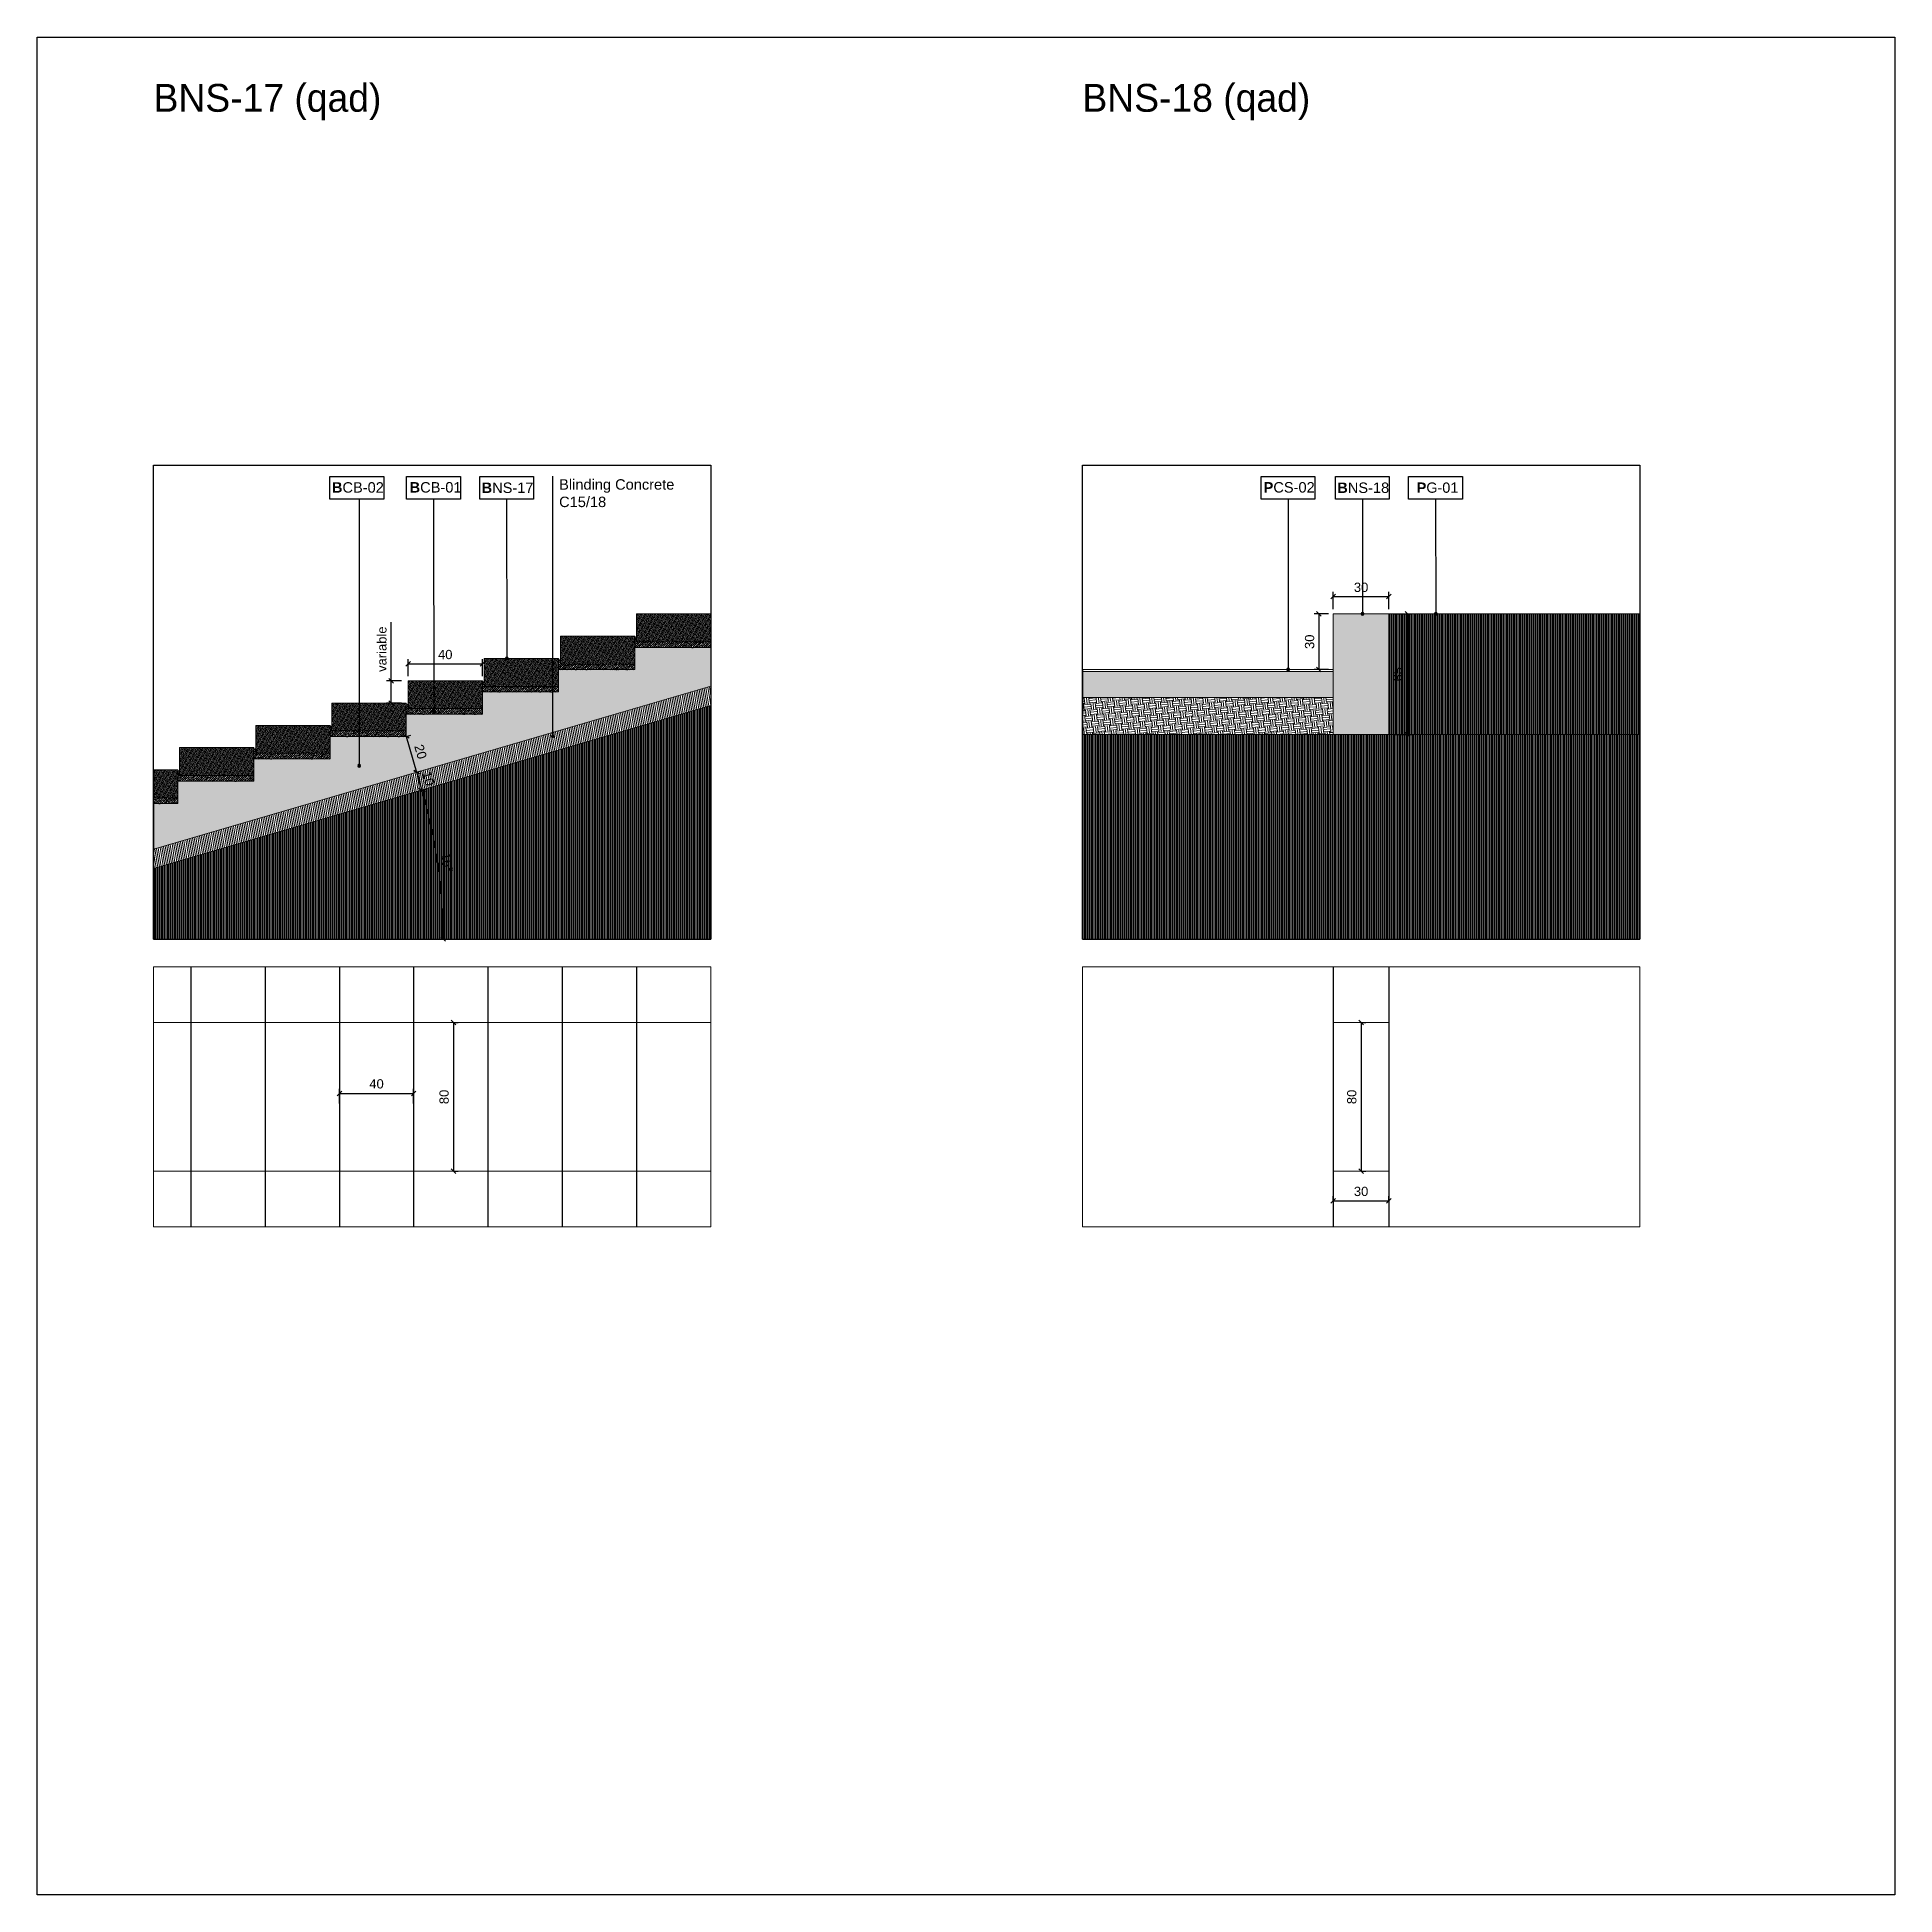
# Model space of a CAD drawing. Header units: metres. Extents: x -325 to 301, y -147 to 149.
# Drawn here: x 240.92 to 250.92, y 43.46 to 53.46 of the extents above; entities that cross this region are included whole.
import ezdxf

# ---------------------------------------------------------------- set-up
doc = ezdxf.new("R2010")
doc.units = ezdxf.units.M
doc.layers.get('Defpoints').update_dxf_attribs({"lineweight": 13})
doc.layers.add('-aux', color=50, linetype='Continuous', plot=False)
doc.layers.add('02-L-AUX', color=2, linetype='Continuous', plot=False)
doc.layers.add('0-TX-1_25', color=7, linetype='Continuous', true_color=0x3f4f7f)
doc.layers.add('EIT_3 TR sorra', color=7, linetype='Continuous', true_color=0xd8ceb0)
for name, color, linetype, lineweight, true_color in [('02-L-Joints-Paviment_07_Natural Stone', 7, 'Continuous', 5, 0x998833), ('03-TR-Paviment_01_Compacted Ground', 7, 'Continuous', 5, 0xc5a967), ('03-TR-Paviment_08_Natural Stone Bleachers', 7, 'Continuous', 5, 0xafad9d), ('3-TR tot_u', 7, 'Continuous', 5, 0x787878)]:
    doc.layers.add(name, color=color, linetype=linetype, lineweight=lineweight, true_color=true_color)
for name, color, linetype in [('02-L-Stair-Terraces', 6, 'Continuous'), ('1-SECCIÓ', 1, 'Continuous'), ('A-KEYPLAN_HATCH', 7, 'Continuous'), ('A_TEXT_2', 7, 'Continuous'), ('EIT_0 Llegenda', 7, 'Continuous')]:
    doc.layers.add(name, color=color, linetype=linetype)
for name, color, linetype, lineweight in [('1-CM', 7, 'Continuous', 0), ('2-L-secció', 1, 'Continuous', 0), ('3-TR Formigó', 252, 'Continuous', 0), ('3-TR Seleccionat', 44, 'Continuous', 0), ('3-TR Tot-u', 37, 'Continuous', 0)]:
    doc.layers.add(name, color=color, linetype=linetype, lineweight=lineweight)
doc.styles.add('Arial_4', font='arial.ttf', dxfattribs={"height": 1.8})
doc.styles.get("Standard").update_dxf_attribs({"font": 'arial.ttf'})
doc.styles.add('x-llegenda materials$0$ENGRAVERS', font='TT0586M.TTF')
doc.dimstyles.new('ISO-25', dxfattribs={"dimtxt": 0.1, "dimasz": 0.1, "dimexe": 0.1, "dimexo": 0.1, "dimgap": 0.1, "dimtad": 1, "dimdec": 0, "dimlfac": 100, "dimzin": 9, "dimtxsty": 'Standard', "dimblk": 'OBLIQUE', "dimcen": 0.1, "dimadec": 0, "dimazin": 0, "dimtfac": 1, "dimtdec": 0, "dimtmove": 0, "dimatfit": 3, "dimldrblk": 'OBLIQUE', "dimfxl": 1, "dimarcsym": 0})

msp = doc.modelspace()

# ---------------------------------------------------------------- texts
at = {"layer": '0-TX-1_25', "insert": (243.732, 51.077), "char_height": 0.05625, "attachment_point": 1}
msp.add_mtext_dynamic_manual_height_columns('Blinding Concrete\\PC15/18', width=0.64734, gutter_width=12.5, heights=[0], dxfattribs=at)
at = {"layer": 'EIT_0 Llegenda', "char_height": 0.15, "width": 19.2101, "attachment_point": 1, "style": 'x-llegenda materials$0$ENGRAVERS'}
for s, insert in [('BNS-17 (qad)', (241.549, 53.205)), ('BNS-18 (qad)', (246.549, 53.205))]:
    msp.add_mtext(s, dxfattribs=dict(at, insert=insert))

# ---------------------------------------------------------------- blocks, each defined once
blk = doc.blocks.new('BNS18')
at = {"layer": '03-TR-Paviment_08_Natural Stone Bleachers'}
h = blk.add_hatch(dxfattribs=at)
h.set_pattern_fill('DASH', color=256, scale=0.0011, angle=233, style=0, double=1)
h.set_pattern_definition([(233, (-64.0042394, -52.5933934), (0.00068739555, -0.00489107349), [0.0034925, -0.0034925])])
h.paths.add_polyline_path([(0.4, 0.15), (0.4, 0), (0, 0), (0, 0.15)])
at = {"layer": '1-CM'}
blk.add_lwpolyline([(0.4, 0.15), (0.4, 0), (0, 0), (0, 0.15)], close=True, dxfattribs=at)
blk = doc.blocks.new('_Oblique')
at = {"color": 0, "lineweight": -2}
blk.add_line((-0.5, -0.5), (0.5, 0.5), dxfattribs=at)
blk = doc.blocks.new('*D1478')
at = {"layer": '0-TX-1_25', "color": 0, "lineweight": -2, "transparency": 16777216}
for p, q in [((242.909, 49.692), (242.933, 49.699)), ((242.909, 49.692), (242.965, 49.5)), ((242.965, 49.5), (242.989, 49.507))]:
    blk.add_line(p, q, dxfattribs=at)
at = {"layer": 'Defpoints', "color": 0, "transparency": 16777216}
for p in [(242.909, 49.692), (242.965, 49.5), (242.965, 49.5)]:
    blk.add_point(p, dxfattribs=at)
at = {"layer": '0-TX-1_25', "color": 0, "lineweight": -2, "transparency": 16777216, "xscale": 0.025, "yscale": 0.025, "zscale": 0.025}
for p, rotation in [((242.909, 49.692), 106.3138524262592), ((242.965, 49.5), 286.3138524262592)]:
    blk.add_blockref('_Oblique', p, dxfattribs=dict(at, rotation=rotation))
at = {"layer": '0-TX-1_25', "color": 0, "transparency": 16777216, "insert": (242.986, 49.61), "char_height": 0.05, "attachment_point": 5, "rotation": 286.3139}
blk.add_mtext('20', dxfattribs=at)
blk = doc.blocks.new('*D1476')
at = {"layer": '0-TX-1_25', "color": 0, "lineweight": -2, "transparency": 16777216}
for p, q in [((242.919, 50.017), (242.919, 50.108)), ((243.319, 50.017), (243.319, 50.108)), ((242.919, 50.083), (243.319, 50.083))]:
    blk.add_line(p, q, dxfattribs=at)
at = {"layer": 'Defpoints', "color": 0, "transparency": 16777216}
for p in [(243.319, 50.083), (242.919, 49.992), (243.319, 49.992)]:
    blk.add_point(p, dxfattribs=at)
at = {"layer": '0-TX-1_25', "color": 0, "lineweight": -2, "transparency": 16777216, "xscale": 0.025, "yscale": 0.025, "zscale": 0.025, "rotation": 180}
blk.add_blockref('_Oblique', (242.919, 50.083), dxfattribs=at)
at = {"layer": '0-TX-1_25', "color": 0, "lineweight": -2, "transparency": 16777216, "xscale": 0.025, "yscale": 0.025, "zscale": 0.025}
blk.add_blockref('_Oblique', (243.319, 50.083), dxfattribs=at)
at = {"layer": '0-TX-1_25', "color": 0, "transparency": 16777216, "insert": (243.119, 50.133), "char_height": 0.05, "attachment_point": 5}
blk.add_mtext('40', dxfattribs=at)
blk = doc.blocks.new('*D1477')
at = {"layer": '0-TX-1_25', "color": 0, "lineweight": -2, "transparency": 16777216}
for p, q in [((242.828, 49.992), (242.828, 50.307)), ((242.884, 49.992), (242.803, 49.992)), ((242.828, 49.872), (242.828, 49.992)), ((242.884, 49.872), (242.803, 49.872))]:
    blk.add_line(p, q, dxfattribs=at)
at = {"layer": 'Defpoints', "color": 0, "transparency": 16777216}
for p in [(242.828, 49.992), (242.909, 49.992), (242.909, 49.872)]:
    blk.add_point(p, dxfattribs=at)
at = {"layer": '0-TX-1_25', "color": 0, "lineweight": -2, "transparency": 16777216, "xscale": 0.025, "yscale": 0.025, "zscale": 0.025}
for p, rotation in [((242.828, 49.992), 90), ((242.828, 49.872), 270)]:
    blk.add_blockref('_Oblique', p, dxfattribs=dict(at, rotation=rotation))
at = {"layer": '0-TX-1_25', "color": 0, "transparency": 16777216, "insert": (242.778, 50.162), "char_height": 0.05, "attachment_point": 5, "rotation": 90}
blk.add_mtext('variable', dxfattribs=at)
blk = doc.blocks.new('hatch keyplan 2')
at = {"layer": 'A-KEYPLAN_HATCH'}
blk.add_lwpolyline([(0, 0.00548), (0.01287, 0.00548), (0.01287, 0), (0, 0)], close=True, dxfattribs=at)
blk = doc.blocks.new('hatch keyplan')
at = {"layer": 'A-KEYPLAN_HATCH'}
blk.add_blockref('hatch keyplan 2', (1.43058, 0.85215), dxfattribs=at)
blk = doc.blocks.new('B-CB01')
at = {"layer": 'A-KEYPLAN_HATCH'}
blk.add_blockref('hatch keyplan', (-1.43058, -0.85215), dxfattribs=at)
at = {"layer": 'A_TEXT_2', "insert": (-0.0008, 0.00411), "char_height": 0.0025, "attachment_point": 1}
blk.add_mtext_dynamic_manual_height_columns('\\pi0.00152;{\\fArial|b1|i0|c0|p34;B}CB-01', width=0.0145619, gutter_width=0.015, heights=[0], dxfattribs=at)
blk = doc.blocks.new('B-CB02')
at = {"layer": 'A-KEYPLAN_HATCH'}
blk.add_blockref('hatch keyplan', (-1.43058, -0.85215), dxfattribs=at)
at = {"layer": 'A_TEXT_2', "insert": (-0.0008, 0.00409), "char_height": 0.0025, "attachment_point": 1}
blk.add_mtext_dynamic_manual_height_columns('\\pi0.00129;{\\fArial|b1|i0|c0|p34;B}CB-02', width=0.0145619, gutter_width=0.015, heights=[0], dxfattribs=at)
blk = doc.blocks.new('BNS_18')
at = {"layer": 'A-KEYPLAN_HATCH'}
blk.add_lwpolyline([(0, 0.0039), (0.00917, 0.0039), (0.00917, 0), (0, 0)], close=True, dxfattribs=at)
at = {"layer": 'A_TEXT_2', "insert": (0.00031, 0.00286), "char_height": 0.0017812, "attachment_point": 1}
blk.add_mtext_dynamic_manual_height_columns('{\\fArial|b1|i0|c0|p34;B}NS-18', width=0.0103753, gutter_width=0.01069, heights=[0], dxfattribs=at)
blk = doc.blocks.new('*D1480')
at = {"layer": '0-TX-1_25', "color": 0, "lineweight": -2, "transparency": 16777216}
for p, q in [((243.164, 48.152), (243.189, 48.152)), ((243.164, 48.152), (243.164, 47.352)), ((243.164, 47.352), (243.189, 47.352))]:
    blk.add_line(p, q, dxfattribs=at)
at = {"layer": 'Defpoints', "color": 0, "transparency": 16777216}
for p in [(243.164, 48.152), (243.164, 47.352), (243.164, 47.352)]:
    blk.add_point(p, dxfattribs=at)
at = {"layer": '0-TX-1_25', "color": 0, "lineweight": -2, "transparency": 16777216, "xscale": 0.025, "yscale": 0.025, "zscale": 0.025}
for p, rotation in [((243.164, 48.152), 90), ((243.164, 47.352), 270)]:
    blk.add_blockref('_Oblique', p, dxfattribs=dict(at, rotation=rotation))
at = {"layer": '0-TX-1_25', "color": 0, "transparency": 16777216, "insert": (243.113, 47.752), "char_height": 0.05, "attachment_point": 5, "rotation": 90}
blk.add_mtext('80', dxfattribs=at)
blk = doc.blocks.new('*D1479')
at = {"layer": '0-TX-1_25', "color": 0, "lineweight": -2, "transparency": 16777216}
for p, q in [((242.549, 47.716), (242.549, 47.796)), ((242.549, 47.771), (242.949, 47.771)), ((242.949, 47.716), (242.949, 47.796))]:
    blk.add_line(p, q, dxfattribs=at)
at = {"layer": 'Defpoints', "color": 0, "transparency": 16777216}
for p in [(242.949, 47.771), (242.549, 47.691), (242.949, 47.691)]:
    blk.add_point(p, dxfattribs=at)
at = {"layer": '0-TX-1_25', "color": 0, "lineweight": -2, "transparency": 16777216, "xscale": 0.025, "yscale": 0.025, "zscale": 0.025, "rotation": 180}
blk.add_blockref('_Oblique', (242.549, 47.771), dxfattribs=at)
at = {"layer": '0-TX-1_25', "color": 0, "lineweight": -2, "transparency": 16777216, "xscale": 0.025, "yscale": 0.025, "zscale": 0.025}
blk.add_blockref('_Oblique', (242.949, 47.771), dxfattribs=at)
at = {"layer": '0-TX-1_25', "color": 0, "transparency": 16777216, "insert": (242.749, 47.822), "char_height": 0.05, "attachment_point": 5}
blk.add_mtext('40', dxfattribs=at)
blk = doc.blocks.new('POINT')
at = {"layer": '0-TX-1_25'}
h = blk.add_hatch(dxfattribs=at)
h.set_pattern_fill('ANGLE', color=256)
h.set_pattern_definition([(0, (-83.747, -12.726), (0, 6.985), [5.08, -1.905]), (90, (-83.747, -12.726), (-6.985, 4e-16), [5.08, -1.905])])
edge = h.paths.add_edge_path()
edge.add_arc((0, 0), 0.0075, 0, 360)
h = blk.add_hatch(color=256, dxfattribs=at)
h.dxf.hatch_style = 1
edge = h.paths.add_edge_path()
edge.add_arc((0, 0), 0.0075, 0, 360)
blk.add_circle((0, 0), 0.0075, dxfattribs=at)
blk = doc.blocks.new('BNS17')
at = {"layer": 'A-KEYPLAN_HATCH'}
blk.add_lwpolyline([(0, 0.0039), (0.00917, 0.0039), (0.00917, 0), (0, 0)], close=True, dxfattribs=at)
at = {"layer": 'A_TEXT_2', "insert": (0.00031, 0.00286), "char_height": 0.0017812, "attachment_point": 1}
blk.add_mtext_dynamic_manual_height_columns('{\\fArial|b1|i0|c0|p34;B}NS-17', width=0.0103753, gutter_width=0.01069, heights=[0], dxfattribs=at)
blk = doc.blocks.new('kc-16')
at = {"layer": '03-TR-Paviment_08_Natural Stone Bleachers'}
h = blk.add_hatch(dxfattribs=at)
h.set_pattern_fill('DASH', color=256, scale=0.0011, angle=233, style=0, double=1)
h.set_pattern_definition([(233, (-63.6152878, -52.6774048), (0.00068739555, -0.00489107349), [0.0034925, -0.0034925])])
h.paths.add_polyline_path([(0.3, 0.65), (0.3, 0), (0, 0), (0, 0.65)])
at = {"layer": '1-CM'}
blk.add_lwpolyline([(0, 0.65), (0.3, 0.65), (0.3, 0), (0, 0), (0, 0.65)], dxfattribs=at)
blk = doc.blocks.new('PCS02')
at = {"layer": 'A-KEYPLAN_HATCH'}
blk.add_blockref('hatch keyplan', (-1.43058, -0.85215), dxfattribs=at)
at = {"layer": 'A_TEXT_2', "insert": (-0.0008, 0.00411), "char_height": 0.0025, "attachment_point": 1}
blk.add_mtext_dynamic_manual_height_columns('\\pi0.00139;{\\fArial|b1|i0|c0|p34;P}CS-02', width=0.0145619, gutter_width=0.015, heights=[0], dxfattribs=at)
blk = doc.blocks.new('PG01')
at = {"layer": 'A-KEYPLAN_HATCH'}
blk.add_blockref('hatch keyplan', (-1.42958, -0.85215), dxfattribs=at)
at = {"layer": 'A-KEYPLAN_HATCH', "insert": (0.00021, 0.00402), "char_height": 0.0024588, "attachment_point": 1, "line_spacing_factor": 0.938532, "style": 'Arial_4'}
blk.add_mtext_dynamic_manual_height_columns('\\pi0.00276;{\\fArial|b1|i0|c0|p34;P}G-01', width=0.0145619, gutter_width=0.015, heights=[0], dxfattribs=at)
blk = doc.blocks.new('*D1491')
at = {"layer": '0-TX-1_25', "color": 0, "lineweight": -2, "transparency": 16777216}
for p, q in [((248.049, 48.152), (248.074, 48.152)), ((248.049, 48.152), (248.049, 47.352)), ((248.049, 47.352), (248.074, 47.352))]:
    blk.add_line(p, q, dxfattribs=at)
at = {"layer": 'Defpoints', "color": 0, "transparency": 16777216}
for p in [(248.049, 48.152), (248.049, 47.352), (248.049, 47.352)]:
    blk.add_point(p, dxfattribs=at)
at = {"layer": '0-TX-1_25', "color": 0, "lineweight": -2, "transparency": 16777216, "xscale": 0.025, "yscale": 0.025, "zscale": 0.025}
for p, rotation in [((248.049, 48.152), 90), ((248.049, 47.352), 270)]:
    blk.add_blockref('_Oblique', p, dxfattribs=dict(at, rotation=rotation))
at = {"layer": '0-TX-1_25', "color": 0, "transparency": 16777216, "insert": (247.999, 47.752), "char_height": 0.05, "attachment_point": 5, "rotation": 90}
blk.add_mtext('80', dxfattribs=at)
blk = doc.blocks.new('*D1492')
at = {"layer": '0-TX-1_25', "color": 0, "lineweight": -2, "transparency": 16777216}
for p, q in [((247.899, 47.193), (247.899, 47.218)), ((248.199, 47.193), (248.199, 47.218)), ((247.899, 47.193), (248.199, 47.193))]:
    blk.add_line(p, q, dxfattribs=at)
at = {"layer": 'Defpoints', "color": 0, "transparency": 16777216}
for p in [(247.899, 47.193), (248.199, 47.193), (248.199, 47.193)]:
    blk.add_point(p, dxfattribs=at)
at = {"layer": '0-TX-1_25', "color": 0, "lineweight": -2, "transparency": 16777216, "xscale": 0.025, "yscale": 0.025, "zscale": 0.025, "rotation": 180}
blk.add_blockref('_Oblique', (247.899, 47.193), dxfattribs=at)
at = {"layer": '0-TX-1_25', "color": 0, "lineweight": -2, "transparency": 16777216, "xscale": 0.025, "yscale": 0.025, "zscale": 0.025}
blk.add_blockref('_Oblique', (248.199, 47.193), dxfattribs=at)
at = {"layer": '0-TX-1_25', "color": 0, "transparency": 16777216, "insert": (248.049, 47.243), "char_height": 0.05, "attachment_point": 5}
blk.add_mtext('30', dxfattribs=at)
blk = doc.blocks.new('*D1493')
at = {"layer": '0-TX-1_25', "color": 0, "lineweight": -2, "transparency": 16777216}
for p, q in [((247.874, 50.352), (247.797, 50.352)), ((247.822, 50.352), (247.822, 50.052)), ((247.874, 50.052), (247.797, 50.052))]:
    blk.add_line(p, q, dxfattribs=at)
at = {"layer": 'Defpoints', "color": 0, "transparency": 16777216}
for p in [(247.899, 50.352), (247.822, 50.052), (247.899, 50.052)]:
    blk.add_point(p, dxfattribs=at)
at = {"layer": '0-TX-1_25', "color": 0, "lineweight": -2, "transparency": 16777216, "xscale": 0.025, "yscale": 0.025, "zscale": 0.025}
for p, rotation in [((247.822, 50.352), 90), ((247.822, 50.052), 270)]:
    blk.add_blockref('_Oblique', p, dxfattribs=dict(at, rotation=rotation))
at = {"layer": '0-TX-1_25', "color": 0, "transparency": 16777216, "insert": (247.772, 50.202), "char_height": 0.05, "attachment_point": 5, "rotation": 90}
blk.add_mtext('30', dxfattribs=at)
blk = doc.blocks.new('*D1494')
at = {"layer": '0-TX-1_25', "color": 0, "lineweight": -2, "transparency": 16777216}
for p, q in [((247.899, 50.377), (247.899, 50.47)), ((247.899, 50.445), (248.199, 50.445)), ((248.199, 50.377), (248.199, 50.47))]:
    blk.add_line(p, q, dxfattribs=at)
at = {"layer": 'Defpoints', "color": 0, "transparency": 16777216}
for p in [(248.199, 50.445), (247.899, 50.352), (248.199, 50.352)]:
    blk.add_point(p, dxfattribs=at)
at = {"layer": '0-TX-1_25', "color": 0, "lineweight": -2, "transparency": 16777216, "xscale": 0.025, "yscale": 0.025, "zscale": 0.025, "rotation": 180}
blk.add_blockref('_Oblique', (247.899, 50.445), dxfattribs=at)
at = {"layer": '0-TX-1_25', "color": 0, "lineweight": -2, "transparency": 16777216, "xscale": 0.025, "yscale": 0.025, "zscale": 0.025}
blk.add_blockref('_Oblique', (248.199, 50.445), dxfattribs=at)
at = {"layer": '0-TX-1_25', "color": 0, "transparency": 16777216, "insert": (248.049, 50.495), "char_height": 0.05, "attachment_point": 5}
blk.add_mtext('30', dxfattribs=at)
blk = doc.blocks.new('*D1495')
at = {"layer": '0-TX-1_25', "color": 0, "lineweight": -2, "transparency": 16777216}
for p, q in [((248.224, 50.352), (248.323, 50.352)), ((248.298, 50.352), (248.298, 49.702)), ((248.224, 49.702), (248.323, 49.702))]:
    blk.add_line(p, q, dxfattribs=at)
at = {"layer": 'Defpoints', "color": 0, "transparency": 16777216}
for p in [(248.199, 50.352), (248.199, 49.702), (248.298, 49.702)]:
    blk.add_point(p, dxfattribs=at)
at = {"layer": '0-TX-1_25', "color": 0, "lineweight": -2, "transparency": 16777216, "xscale": 0.025, "yscale": 0.025, "zscale": 0.025}
for p, rotation in [((248.298, 50.352), 90), ((248.298, 49.702), 270)]:
    blk.add_blockref('_Oblique', p, dxfattribs=dict(at, rotation=rotation))
at = {"layer": '0-TX-1_25', "color": 0, "transparency": 16777216, "insert": (248.247, 50.027), "char_height": 0.05, "attachment_point": 5, "rotation": 90}
blk.add_mtext('65', dxfattribs=at)
blk = doc.blocks.new('*D2804')
at = {"layer": '0-TX-1_25', "color": 0, "lineweight": -2, "transparency": 16777216}
for p, q in [((242.965, 49.5), (242.989, 49.507)), ((242.965, 49.5), (242.993, 49.404)), ((242.993, 49.404), (243.017, 49.411))]:
    blk.add_line(p, q, dxfattribs=at)
at = {"layer": 'Defpoints', "color": 0, "transparency": 16777216}
for p in [(242.965, 49.5), (242.993, 49.404), (242.993, 49.404)]:
    blk.add_point(p, dxfattribs=at)
at = {"layer": '0-TX-1_25', "color": 0, "lineweight": -2, "transparency": 16777216, "xscale": 0.025, "yscale": 0.025, "zscale": 0.025}
for p, rotation in [((242.965, 49.5), 106.3138524262648), ((242.993, 49.404), 286.3138524262648)]:
    blk.add_blockref('_Oblique', p, dxfattribs=dict(at, rotation=rotation))
at = {"layer": '0-TX-1_25', "color": 0, "transparency": 16777216, "insert": (243.028, 49.466), "char_height": 0.05, "attachment_point": 5, "rotation": 286.3139}
blk.add_mtext('10', dxfattribs=at)
blk = doc.blocks.new('*D2805')
at = {"layer": '0-TX-1_25', "color": 0, "lineweight": -2, "transparency": 16777216}
blk.add_arc((240.253, 48.602), 2.855, 0, 16.3139, dxfattribs=at)
at = {"layer": 'Defpoints', "color": 0, "transparency": 16777216}
for p in [(244.549, 49.859), (241.549, 48.981), (243.095, 48.872), (241.549, 48.602), (244.549, 48.602)]:
    blk.add_point(p, dxfattribs=at)
at = {"layer": '0-TX-1_25', "color": 0, "lineweight": -2, "transparency": 16777216, "xscale": 0.025, "yscale": 0.025, "zscale": 0.025}
for p, rotation in [((242.993, 49.404), 106.3138524262602), ((243.108, 48.602), 270.0000000000001)]:
    blk.add_blockref('_Oblique', p, dxfattribs=dict(at, rotation=rotation))
at = {"layer": '0-TX-1_25', "color": 0, "transparency": 16777216, "insert": (243.129, 49.014), "char_height": 0.05, "attachment_point": 5, "rotation": 278.1569}
blk.add_mtext('16°', dxfattribs=at)

# ---------------------------------------------------------------- dimensions: what is measured, and where the dimension line sits
at = {"layer": '0-TX-1_25'}
for p1, p2, distance, picture, middle in [((247.899, 50.352), (248.199, 50.352), 0.093, '*D1494', (248.049, 50.495)), ((247.899, 50.352), (247.899, 50.052), -0.077, '*D1493', (247.772, 50.202)), ((248.199, 50.352), (248.199, 49.702), 0.099, '*D1495', (248.247, 50.027)), ((242.909, 49.692), (242.965, 49.5), 0, '*D1478', (242.986, 49.61)), ((248.049, 48.152), (248.049, 47.352), 0, '*D1491', (247.999, 47.752)), ((247.899, 47.193), (248.199, 47.193), 0, '*D1492', (248.049, 47.243))]:
    dim = msp.add_aligned_dim(p1=p1, p2=p2, distance=distance, dimstyle='ISO-25', override={"dimtxt": 0.05, "dimasz": 0.025, "dimexe": 0.025, "dimexo": 0.025, "dimgap": 0.025, "dimblk1": 'Oblique', "dimblk2": 'Oblique', "dimsah": 1, "dimfxl": 0.1, "dimfxlon": 1, "dimarcsym": 1}, dxfattribs=at)
    dim.commit()
    dim.dimension.update_dxf_attribs({"geometry": picture, "text_midpoint": middle})
dim = msp.add_linear_dim(base=(242.828, 49.992), p1=(242.909, 49.872), p2=(242.909, 49.992), angle=90, text='variable', dimstyle='ISO-25', override={"dimtxt": 0.05, "dimasz": 0.025, "dimexe": 0.025, "dimexo": 0.025, "dimgap": 0.025, "dimblk1": 'Oblique', "dimblk2": 'Oblique', "dimsah": 1, "dimfxl": 0.1, "dimfxlon": 1, "dimarcsym": 1}, dxfattribs=at)
dim.commit()
dim.dimension.update_dxf_attribs({"geometry": '*D1477', "text_midpoint": (242.778, 50.162)})
for base, p1, p2, picture, middle in [((243.319, 50.083), (242.919, 49.992), (243.319, 49.992), '*D1476', (243.119, 50.133)), ((242.949, 47.771), (242.549, 47.691), (242.949, 47.691), '*D1479', (242.749, 47.822))]:
    dim = msp.add_linear_dim(base=base, p1=p1, p2=p2, dimstyle='ISO-25', override={"dimtxt": 0.05, "dimasz": 0.025, "dimexe": 0.025, "dimexo": 0.025, "dimgap": 0.025, "dimblk1": 'Oblique', "dimblk2": 'Oblique', "dimsah": 1, "dimfxl": 0.1, "dimfxlon": 1, "dimarcsym": 1}, dxfattribs=at)
    dim.commit()
    dim.dimension.update_dxf_attribs({"geometry": picture, "text_midpoint": middle})
dim = msp.add_angular_dim_2l(base=(243.095, 48.872), line1=((241.549, 48.602), (244.549, 48.602)), line2=((241.549, 48.981), (244.549, 49.859)), dimstyle='ISO-25', override={"dimtxt": 0.05, "dimasz": 0.025, "dimexe": 0.025, "dimexo": 0.025, "dimgap": 0.025, "dimblk1": 'Oblique', "dimblk2": 'Oblique', "dimsah": 1, "dimfxl": 0.1, "dimfxlon": 1, "dimarcsym": 1}, dxfattribs=at)
dim.commit()
dim.dimension.update_dxf_attribs({"geometry": '*D2805', "text_midpoint": (243.129, 49.014)})
dim = msp.add_linear_dim(base=(242.993, 49.404), p1=(242.965, 49.5), p2=(242.993, 49.404), angle=286.3139, dimstyle='ISO-25', override={"dimtxt": 0.05, "dimasz": 0.025, "dimexe": 0.025, "dimexo": 0.025, "dimgap": 0.025, "dimblk1": 'Oblique', "dimblk2": 'Oblique', "dimsah": 1, "dimfxl": 0.1, "dimfxlon": 1, "dimarcsym": 1}, dxfattribs=at)
dim.commit()
dim.dimension.update_dxf_attribs({"geometry": '*D2804', "text_midpoint": (242.979, 49.452), "dimtype": 161})
dim = msp.add_linear_dim(base=(243.164, 47.352), p1=(243.164, 48.152), p2=(243.164, 47.352), angle=90, dimstyle='ISO-25', override={"dimtxt": 0.05, "dimasz": 0.025, "dimexe": 0.025, "dimexo": 0.025, "dimgap": 0.025, "dimblk1": 'Oblique', "dimblk2": 'Oblique', "dimsah": 1, "dimfxl": 0.1, "dimfxlon": 1, "dimarcsym": 1}, dxfattribs=at)
dim.commit()
dim.dimension.update_dxf_attribs({"geometry": '*D1480', "text_midpoint": (243.113, 47.752)})

# ---------------------------------------------------------------- hatches: boundary and pattern name
at = {"layer": '03-TR-Paviment_01_Compacted Ground'}
h = msp.add_hatch(dxfattribs=at)
h.set_pattern_fill('ANSI31', color=256, scale=0.002, angle=225, style=0)
h.set_pattern_definition([(270, (220.7386124, -32.6958334), (0.00635, -9e-19), [])])
h.paths.add_polyline_path([(248.199, 50.352), (249.549, 50.352), (249.549, 49.702), (248.199, 49.702)])
at = {"layer": '03-TR-Paviment_08_Natural Stone Bleachers'}
h = msp.add_hatch(dxfattribs=at)
h.set_pattern_fill('DASH', color=256, scale=0.0011, angle=233, style=0, double=1)
h.set_pattern_definition([(233, (177.2747602, -3.2317872), (0.00068739555, -0.00489107349), [0.0034925, -0.0034925])])
h.paths.add_polyline_path([(241.549, 49.512), (241.549, 49.362), (241.679, 49.362), (241.679, 49.512)])
at = {"layer": '3-TR Formigó'}
h = msp.add_hatch(dxfattribs=at)
h.set_pattern_fill('ANSI31', color=256, scale=0.003, angle=234.1752)
h.set_pattern_definition([(279.175244, (32.434726, 5.42616), (0.00940313004, 0.0015188056), [])])
h.paths.add_polyline_path([(244.549, 49.859), (244.549, 49.963), (241.549, 49.085), (241.549, 48.981)])
at = {"layer": '3-TR Seleccionat'}
h = msp.add_hatch(dxfattribs=at)
h.set_pattern_fill('ANSI31', color=256, scale=0.002, angle=45, style=0)
h.set_pattern_definition([(90, (206.0504134, -3.18956), (-0.00635, 0), [])])
h.paths.add_polyline_path([(244.549, 49.859), (241.549, 48.981), (241.549, 48.602), (244.549, 48.602)])
h = msp.add_hatch(dxfattribs=at)
h.set_pattern_fill('ANSI31', color=256, scale=0.002, angle=45, style=0)
h.set_pattern_definition([(90, (211.0504134, -3.18956), (-0.00635, 0), [])])
h.paths.add_polyline_path([(246.549, 49.702), (246.549, 48.602), (249.549, 48.602), (249.549, 49.702)])
at = {"layer": '3-TR Tot-u'}
h = msp.add_hatch(dxfattribs=at)
h.set_pattern_fill('EARTH', color=256, scale=0.005, angle=-84.0741)
h.set_pattern_definition([(275.925852, (139.543724, 18.393596), (0.034858251, -0.028302426), [0.03175, -0.03175]), (275.925852, (139.555566, 18.394825), (0.034858251, -0.028302426), [0.03175, -0.03175]), (275.925852, (139.56741, 18.396055), (0.034858251, -0.028302426), [0.03175, -0.03175]), (5.925852, (139.571766, 18.392517), (0.028302426, 0.034858251), [0.03175, -0.03175]), (5.925852, (139.572995, 18.380674), (0.028302426, 0.034858251), [0.03175, -0.03175]), (5.925852, (139.574225, 18.368832), (0.028302426, 0.034858251), [0.03175, -0.03175])])
h.paths.add_polyline_path([(246.549, 49.702), (247.899, 49.702), (247.899, 49.902), (246.549, 49.902)])
at = {"layer": '3-TR tot_u'}
h = msp.add_hatch(dxfattribs=at)
h.set_pattern_fill('AR-CONC', color=256, scale=0.00025, angle=92.992814)
h.paths.add_polyline_path([(241.549, 49.085), (241.549, 49.332), (241.679, 49.332), (241.679, 49.437), (241.679, 49.452), (242.089, 49.452), (242.089, 49.572), (242.499, 49.572), (242.499, 49.692), (242.909, 49.692), (242.909, 49.812), (243.319, 49.812), (243.319, 49.932), (243.729, 49.932), (243.729, 50.052), (244.139, 50.052), (244.139, 50.172), (244.549, 50.172), (244.549, 49.963)])
h = msp.add_hatch(dxfattribs=at)
h.set_pattern_fill('AR-CONC', color=256, scale=0.00025, angle=92.9928)
h.set_pattern_definition([(142.992814, (139.565588, 18.39361), (0.001601339, 0.045692094), [0.0047625, -0.0523875]), (87.992814, (139.56559, 18.39361), (-0.047239044, -0.011292642), [0.00381, -0.041910146]), (193.44426, (139.56572, 18.397418), (-0.045637704, 0.034399452), [0.004047502, -0.044522561]), (139.177014, (139.552905, 18.392947), (0.00695794, 0.068226093), [0.00714375, -0.07858125]), (189.62837, (139.553485, 18.39863), (-0.064870924, 0.05604051), [0.006071256, -0.0667839]), (84.176966, (139.552905, 18.39295), (-0.064870924, 0.05604051), [0.00571499, -0.062864933]), (113.992814, (139.555744, 18.399454), (0.023552455, 0.039186736), [0.0047625, -0.0523875]), (58.992814, (139.555744, 18.399454), (-0.04679087, 0.013025288), [0.00381, -0.04191]), (164.44426, (139.557707, 18.40272), (-0.023238414, 0.052212023), [0.004047502, -0.044522484]), (130.492814, (139.565588, 18.39361), (-0.021150243, -0.000332572), [0, -0.041402, 0, -0.042545, 0, -0.04206875]), (100.492814, (139.565588, 18.39361), (-0.02588316, 0.0153745068), [0, -0.024257, 0, -0.0404495, 0, -0.01603375]), (60.492814, (139.566327, 18.379469), (-0.0003395879, 0.033926191), [0, -0.015875, 0, -0.04953, 0, -0.0657225]), (50.492814, (139.56666, 18.373127), (-0.0082814355, 0.036649903), [0, -0.0206375, 0, -0.032893, 0, -0.0466725])])
h.paths.add_polyline_path([(247.899, 49.902), (247.899, 50.042), (246.549, 50.042), (246.549, 49.902)])
at = {"layer": 'EIT_3 TR sorra'}
h = msp.add_hatch(dxfattribs=at)
h.set_pattern_fill('ANSI36', color=256, scale=0.002552, angle=-0.5675, style=0, double=1)
h.set_pattern_definition([(44.4325457, (-3.650801, -10.014238), (0.004452031, 0.01570951816), [0.02025261773, -0.00405052355, 0, -0.00405052355])])
h.paths.add_polyline_path([(244.139, 50.232), (244.139, 50.172), (244.549, 50.172), (244.549, 50.202), (244.149, 50.202), (244.149, 50.231)])
h = msp.add_hatch(dxfattribs=at)
h.set_pattern_fill('ANSI36', color=256, scale=0.002552, angle=-0.5675, style=0, double=1)
h.set_pattern_definition([(44.4325457, (-4.060801, -10.134238), (0.004452031, 0.01570951816), [0.02025261773, -0.00405052355, 0, -0.00405052355])])
h.paths.add_polyline_path([(243.729, 50.112), (243.729, 50.052), (244.139, 50.052), (244.139, 50.082), (243.739, 50.082), (243.739, 50.111)])
h = msp.add_hatch(dxfattribs=at)
h.set_pattern_fill('ANSI36', color=256, scale=0.002552, angle=-0.5675, style=0, double=1)
h.set_pattern_definition([(44.4325457, (-4.470801, -10.254238), (0.004452031, 0.01570951816), [0.02025261773, -0.00405052355, 0, -0.00405052355])])
h.paths.add_polyline_path([(243.319, 49.992), (243.319, 49.932), (243.729, 49.932), (243.729, 49.962), (243.329, 49.962), (243.329, 49.991)])
h = msp.add_hatch(dxfattribs=at)
h.set_pattern_fill('ANSI36', color=256, scale=0.002552, angle=-0.5675, style=0, double=1)
h.set_pattern_definition([(44.4325457, (-4.880801, -10.374238), (0.004452031, 0.01570951816), [0.02025261773, -0.00405052355, 0, -0.00405052355])])
h.paths.add_polyline_path([(242.909, 49.872), (242.909, 49.812), (243.319, 49.812), (243.319, 49.842), (242.919, 49.842), (242.919, 49.871)])
h = msp.add_hatch(dxfattribs=at)
h.set_pattern_fill('ANSI36', color=256, scale=0.002552, angle=-0.5675, style=0, double=1)
h.set_pattern_definition([(44.4325457, (-5.290801, -10.494238), (0.004452031, 0.01570951816), [0.02025261773, -0.00405052355, 0, -0.00405052355])])
h.paths.add_polyline_path([(242.499, 49.752), (242.499, 49.692), (242.909, 49.692), (242.909, 49.722), (242.509, 49.722), (242.509, 49.751)])
h = msp.add_hatch(dxfattribs=at)
h.set_pattern_fill('ANSI36', color=256, scale=0.002552, angle=-0.5675, style=0, double=1)
h.set_pattern_definition([(44.4325457, (-5.700801, -10.614238), (0.004452031, 0.01570951816), [0.02025261773, -0.00405052355, 0, -0.00405052355])])
h.paths.add_polyline_path([(242.089, 49.632), (242.089, 49.572), (242.499, 49.572), (242.499, 49.602), (242.099, 49.602), (242.099, 49.631)])
h = msp.add_hatch(dxfattribs=at)
h.set_pattern_fill('ANSI36', color=256, scale=0.002552, angle=-0.5675, style=0, double=1)
h.set_pattern_definition([(44.4325457, (-6.11086, -10.734238), (0.004452031, 0.01570951816), [0.02025261773, -0.00405052355, 0, -0.00405052355])])
h.paths.add_polyline_path([(241.679, 49.512), (241.679, 49.452), (242.089, 49.452), (242.089, 49.482), (241.689, 49.482), (241.689, 49.511)])
h = msp.add_hatch(dxfattribs=at)
h.set_pattern_fill('ANSI36', color=256, scale=0.002552, angle=-0.5675, style=0, double=1)
h.set_pattern_definition([(44.4325457, (-6.52086, -10.854238), (0.004452031, 0.01570951816), [0.02025261773, -0.00405052355, 0, -0.00405052355])])
h.paths.add_polyline_path([(241.549, 49.362), (241.549, 49.332), (241.679, 49.332), (241.679, 49.362)])

# ---------------------------------------------------------------- linework, layer by layer
at = {"layer": '-aux'}
msp.add_lwpolyline([(240.922, 53.457), (250.922, 53.457), (250.922, 43.457), (240.922, 43.457)], close=True, dxfattribs=at)
for points in [[(241.549, 48.602), (241.549, 51.152), (244.549, 51.152), (244.549, 48.602)], [(246.549, 48.602), (246.549, 51.152), (249.549, 51.152), (249.549, 48.602)], [(246.549, 48.602), (246.549, 51.152), (249.549, 51.152), (249.549, 48.602)], [(246.549, 48.602), (249.549, 48.602)]]:
    msp.add_lwpolyline(points, dxfattribs=at)
at = {"layer": '0-TX-1_25'}
for points in [[(243.698, 49.693), (243.698, 51.093)], [(242.656, 50.969), (242.656, 49.535)], [(243.056, 50.969), (243.057, 49.827)], [(243.449, 50.969), (243.451, 50.112)], [(247.656, 50.969), (247.656, 50.052)], [(248.056, 50.969), (248.057, 50.352)], [(248.449, 50.969), (248.451, 50.352)]]:
    msp.add_lwpolyline(points, dxfattribs=at)
at = {"layer": '02-L-AUX'}
msp.add_lwpolyline([(241.549, 48.602), (244.549, 48.602)], dxfattribs=at)
msp.add_lwpolyline([(241.549, 48.602), (244.549, 48.602)], dxfattribs=at)
at = {"layer": '02-L-Joints-Paviment_07_Natural Stone'}
for points in [[(244.549, 48.152), (241.549, 48.152)], [(248.199, 48.152), (247.899, 48.152)], [(244.549, 47.352), (241.549, 47.352)], [(248.199, 47.352), (247.899, 47.352)]]:
    msp.add_lwpolyline(points, dxfattribs=at)
at = {"layer": '02-L-Stair-Terraces'}
for points in [[(241.749, 48.452), (241.749, 47.052)], [(242.149, 48.452), (242.149, 47.052)], [(242.549, 48.452), (242.549, 47.052)], [(242.949, 48.452), (242.949, 47.052)], [(243.349, 48.452), (243.349, 47.052)], [(243.749, 48.452), (243.749, 47.052)], [(244.149, 48.452), (244.149, 47.052)], [(247.899, 48.452), (247.899, 47.052)], [(248.199, 48.452), (248.199, 47.052)]]:
    msp.add_lwpolyline(points, dxfattribs=at)
at = {"layer": '1-CM'}
for points in [[(248.199, 50.352), (249.549, 50.352)], [(244.139, 50.172), (244.549, 50.172), (244.549, 50.202)], [(243.729, 50.052), (244.139, 50.052), (244.139, 50.082)], [(247.899, 50.052), (246.549, 50.052)], [(247.899, 50.042), (246.549, 50.042)], [(243.319, 49.932), (243.729, 49.932), (243.729, 49.962)], [(247.899, 49.902), (246.549, 49.902)], [(241.549, 48.981), (244.549, 49.859)], [(242.909, 49.812), (243.319, 49.812), (243.319, 49.842)], [(242.499, 49.692), (242.909, 49.692), (242.909, 49.722)], [(247.899, 49.702), (246.549, 49.702)], [(248.199, 49.702), (249.549, 49.702)], [(242.089, 49.572), (242.499, 49.572), (242.499, 49.602)], [(241.549, 49.512), (241.679, 49.512), (241.679, 49.362), (241.549, 49.362)], [(241.679, 49.452), (242.089, 49.452), (242.089, 49.482)], [(241.549, 49.332), (241.679, 49.332)], [(241.679, 49.332), (241.679, 49.362)]]:
    msp.add_lwpolyline(points, dxfattribs=at)
msp.add_lwpolyline([(241.549, 49.085), (241.549, 49.332), (241.679, 49.332), (241.679, 49.437), (241.679, 49.452), (242.089, 49.452), (242.089, 49.572), (242.499, 49.572), (242.499, 49.692), (242.909, 49.692), (242.909, 49.812), (243.319, 49.812), (243.319, 49.932), (243.729, 49.932), (243.729, 50.052), (244.139, 50.052), (244.139, 50.172), (244.549, 50.172), (244.549, 49.963)], close=True, dxfattribs=at)
at = {"layer": '1-SECCIÓ'}
for p, q in [((249.549, 50.352), (249.549, 48.602)), ((246.549, 50.052), (246.549, 48.602))]:
    msp.add_line(p, q, dxfattribs=at)
for points in [[(244.549, 50.352), (244.549, 48.602)], [(241.549, 49.512), (241.549, 48.602)]]:
    msp.add_lwpolyline(points, dxfattribs=at)
at = {"layer": '2-L-secció'}
for points in [[(241.549, 48.452), (244.549, 48.452), (244.549, 47.052), (241.549, 47.052)], [(246.549, 48.452), (249.549, 48.452), (249.549, 47.052), (246.549, 47.052)], [(246.549, 48.452), (249.549, 48.452), (249.549, 47.052), (246.549, 47.052)]]:
    msp.add_lwpolyline(points, close=True, dxfattribs=at)

# ---------------------------------------------------------------- block references
for name, p, xscale, yscale, zscale in [('BNS17', (243.305, 50.969), 31.57918126960271, 31.57918126960271, 31.57918126960271), ('BNS_18', (247.911, 50.969), 31.57918126960107, 31.57918126960107, 31.57918126960107)]:
    msp.add_blockref(name, p, dxfattribs=dict(xscale=xscale, yscale=yscale, zscale=zscale))
at = {"color": 244, "true_color": 0x991b1e, "xscale": 22.49999999999834, "yscale": 22.49999999999834, "zscale": 22.49999999999834}
msp.add_blockref('PCS02', (247.511, 50.969), dxfattribs=at)
at = {"layer": '0-TX-1_25', "xscale": 22.5, "yscale": 22.5, "zscale": 22.5}
for name, p in [('B-CB02', (242.498, 50.969)), ('B-CB01', (242.911, 50.969))]:
    msp.add_blockref(name, p, dxfattribs=at)
at = {"layer": '0-TX-1_25', "xscale": -1, "rotation": 1.131780543641376}
for p in [(248.057, 50.352), (248.451, 50.352), (243.451, 50.112), (247.656, 50.052), (243.057, 49.827), (242.656, 49.535)]:
    msp.add_blockref('POINT', p, dxfattribs=at)
at = {"layer": '0-TX-1_25'}
msp.add_blockref('POINT', (243.698, 49.693), dxfattribs=at)
at = {"layer": '1-CM'}
for name, p in [('BNS18', (244.149, 50.202)), ('kc-16', (247.899, 49.702)), ('BNS18', (243.739, 50.082)), ('BNS18', (243.329, 49.962)), ('BNS18', (242.919, 49.842)), ('BNS18', (242.509, 49.722)), ('BNS18', (242.099, 49.602)), ('BNS18', (241.689, 49.482))]:
    msp.add_blockref(name, p, dxfattribs=at)
at = {"layer": 'A-KEYPLAN_HATCH', "xscale": 22.49999999999834, "yscale": 22.49999999999834, "zscale": 22.49999999999834}
msp.add_blockref('PG01', (248.282, 50.969), dxfattribs=at)

msp.set_redraw_order([(e.dxf.handle, doc.entitydb.next_handle()) for e in msp.query("TEXT MTEXT ATTDEF DIMENSION ARC_DIMENSION")])  # texts and dimensions are drawn at this point

doc.saveas('drawing.dxf')
